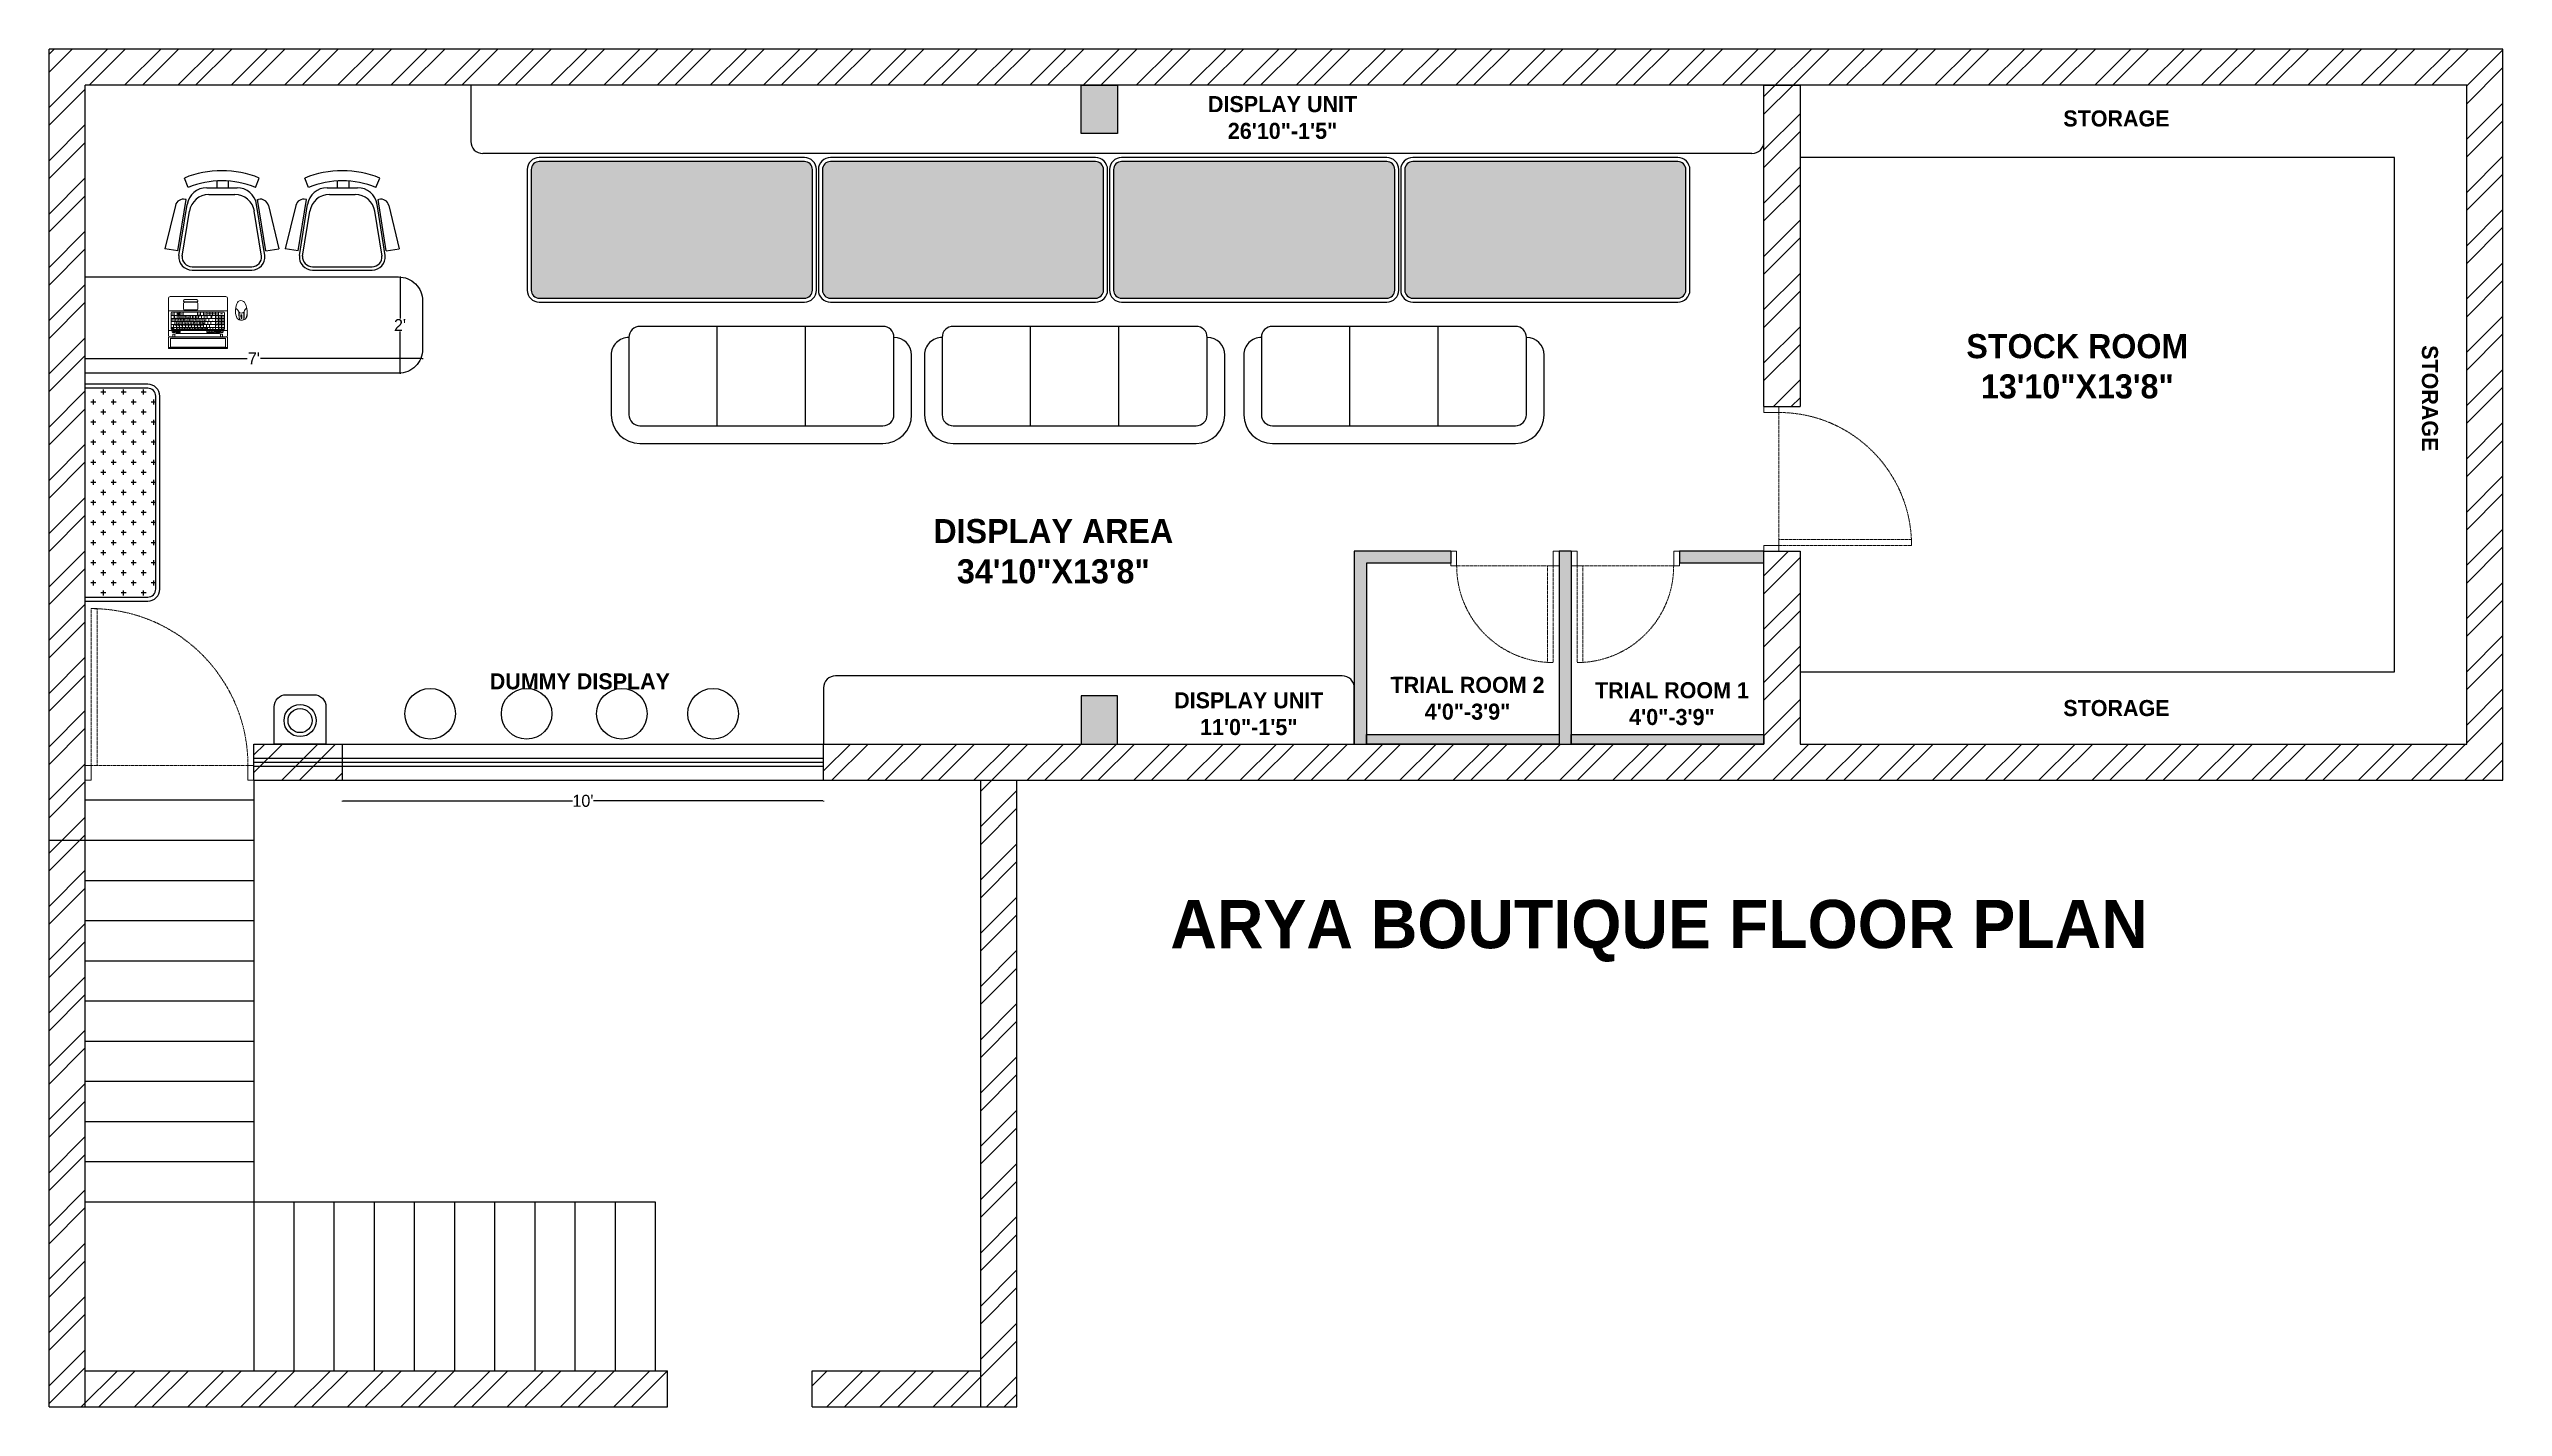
# Model space of a CAD drawing. Header units: inches. Extents: x 9636 to 21597, y -10243 to 557.
# Drawn here: x 19176 to 19787, y -2546 to -2208 of the extents above; entities that cross this region are included whole.
import ezdxf
from ezdxf.enums import TextEntityAlignment as Align

# ---------------------------------------------------------------- set-up
doc = ezdxf.new("R2010")
doc.units = ezdxf.units.IN
doc.header["$MEASUREMENT"] = 0
for name, pattern in [('AUDIT_D_060311083008-3', [0]), ('DASHED2', [0.375, 0.25, -0.125]), ('HIDDEN', [0.375, 0.25, -0.125])]:
    doc.linetypes.add(name, pattern=pattern)
for name, color, linetype in [('A-DOOR', 251, 'AUDIT_D_060311083008-3'), ('A-Door-Frame', 1, 'Continuous'), ('A-Door-Swing', 8, 'HIDDEN'), ('B-FURNITURE', 22, 'Continuous'), ('IEL-HATCH-002', 7, 'Continuous')]:
    doc.layers.add(name, color=color, linetype=linetype)
doc.layers.add('WALL', color=23, linetype='Continuous', lineweight=15)
doc.styles.add('HEMI', font='stylu.ttf')
doc.styles.add('Romand', font='romand.shx', dxfattribs={"bigfont": '@extfont2.shx'})
doc.styles.get("Standard").update_dxf_attribs({"font": 'arial.ttf'})
doc.dimstyles.get("Standard").update_dxf_attribs({"dimtxt": 0.18, "dimasz": 0.18, "dimexe": 0.18, "dimexo": 0.0625, "dimgap": 0.09, "dimtad": 0, "dimtih": 1, "dimtoh": 1, "dimdec": 0, "dimzin": 0, "dimdsep": 46, "dimlunit": 4, "dimtxsty": 'Standard', "dimcen": 0.09, "dimadec": 0, "dimazin": 0, "dimtfac": 1, "dimtdec": 0, "dimtofl": 0, "dimtmove": 0, "dimatfit": 3, "dimfxl": 1, "dimtolj": 1, "dimtzin": 0, "dimarcsym": 0})

# ---------------------------------------------------------------- blocks, each defined once
blk = doc.blocks.new('rthjr')
for p, q in [((3335.61, 665.8), (3275.11, 665.8)), ((3294.36, 661.4), (3294.36, 636.65)), ((3316.36, 661.4), (3316.36, 636.65)), ((3267.96, 658.65), (3267.96, 643.8)), ((3342.76, 643.8), (3342.76, 658.65))]:
    blk.add_line(p, q)
blk.add_lwpolyline([(3275.11, 636.65), (3335.61, 636.65, 0.414214), (3338.36, 639.4), (3338.36, 658.65, 0.414214), (3335.61, 661.4), (3275.11, 661.4, 0.414214), (3272.36, 658.65), (3272.36, 639.4, 0.414214)], format="xyb", close=True)
for centre, radius, start, end in [((3275.11, 658.65), 7.15, 90, 180), ((3335.61, 658.65), 7.15, 0, 90), ((3272.36, 643.8), 4.4, 180, 270), ((3338.36, 643.8), 4.4, 270, 0)]:
    blk.add_arc(centre, radius, start, end)
blk = doc.blocks.new('*U3')
at = {"layer": 'A-Door-Frame', "lineweight": 5}
for p, q in [((0, -100), (0, 0)), ((736, -100), (736, 0))]:
    blk.add_line(p, q, dxfattribs=at)
for points in [[(0, -100), (40, -100), (40, 0), (0, 0)], [(736, -100), (696, -100), (696, 0), (736, 0)]]:
    blk.add_lwpolyline(points, dxfattribs=at)
at = {"layer": 'A-Door-Swing', "linetype": 'DASHED2', "lineweight": 5}
blk.add_line((46, 0), (702, 0), dxfattribs=at)
blk.add_lwpolyline([(40, 0), (40, 656), (80, 656), (80, 0)], close=True, dxfattribs=at)
blk.add_arc((40, 0), 656, 360, 90, dxfattribs=at)
blk = doc.blocks.new('*U2')
at = {"layer": 'A-Door-Frame', "lineweight": 5}
for p, q in [((0, -100), (0, 0)), ((736, -100), (736, 0))]:
    blk.add_line(p, q, dxfattribs=at)
for points in [[(0, -100), (40, -100), (40, 0), (0, 0)], [(736, -100), (696, -100), (696, 0), (736, 0)]]:
    blk.add_lwpolyline(points, dxfattribs=at)
at = {"layer": 'A-Door-Swing', "linetype": 'DASHED2', "lineweight": 5}
blk.add_line((46, 0), (702, 0), dxfattribs=at)
blk.add_lwpolyline([(40, 0), (40, 656), (80, 656), (80, 0)], close=True, dxfattribs=at)
blk.add_arc((40, 0), 656, 360, 90, dxfattribs=at)
blk = doc.blocks.new('laptop_top')
at = {"color": 0, "linetype": 'ByBlock', "lineweight": -2}
for p, q in [((-167, 219), (-167, 9)), ((-167, 192), (167, 192)), ((-151, 91), (-151, 182)), ((149, 174), (-151, 174)), ((149, 157), (-151, 157)), ((149, 140), (-151, 140)), ((-148, 185), (146, 185)), ((-142, 213), (-142, 228)), ((-130, 213), (-142, 213)), ((-138, 201), (-138, 198)), ((-138, 174), (-138, 157)), ((-136, 185), (-136, 174)), ((-130, 213), (-130, 228)), ((-130, 157), (-130, 140)), ((-125, 140), (-125, 123)), ((-121, 185), (-121, 174)), ((-121, 174), (-121, 157)), ((-113, 157), (-113, 140)), ((-108, 140), (-108, 123)), ((-107, 185), (-107, 174)), ((-104, 174), (-104, 157)), ((-96, 157), (-96, 140)), ((-91, 185), (-91, 174)), ((-91, 140), (-91, 123)), ((-87, 174), (-87, 157)), ((-79, 157), (-79, 140)), ((-77, 185), (-77, 174)), ((-74, 140), (-74, 123)), ((-70, 174), (-70, 157)), ((-63, 185), (-63, 174)), ((-62, 157), (-62, 140)), ((-57, 140), (-57, 123)), ((-53, 174), (-53, 157)), ((-48, 185), (-48, 174)), ((-45, 157), (-45, 140)), ((-40, 140), (-40, 123)), ((-36, 174), (-36, 157)), ((-33, 185), (-33, 174)), ((-28, 157), (-28, 140)), ((-23, 140), (-23, 123)), ((-19, 185), (-19, 174)), ((-19, 174), (-19, 157)), ((-11, 157), (-11, 140)), ((-6, 140), (-6, 123)), ((-4, 185), (-4, 174)), ((-2, 174), (-2, 157)), ((6, 157), (6, 140)), ((10, 140), (10, 123)), ((11, 185), (11, 174)), ((14, 174), (14, 157)), ((23, 157), (23, 140)), ((26, 185), (26, 174)), ((27, 140), (27, 123)), ((31, 174), (31, 157)), ((39, 157), (39, 140)), ((40, 185), (40, 174)), ((44, 140), (44, 123)), ((48, 174), (48, 157)), ((54, 185), (54, 174)), ((56, 157), (56, 140)), ((61, 140), (61, 123)), ((63, 202), (63, 195)), ((65, 174), (65, 157)), ((69, 185), (69, 174)), ((73, 157), (73, 140)), ((84, 185), (84, 174)), ((99, 185), (99, 87)), ((116, 185), (116, 87)), ((128, 213), (128, 228)), ((139, 213), (128, 213)), ((133, 185), (133, 107)), ((139, 213), (139, 228)), ((149, 182), (149, 91)), ((167, 219), (167, 9)), ((-167, 80), (167, 80)), ((158, 0), (-158, 0)), ((149, 123), (-151, 123)), ((149, 107), (-151, 107)), ((146, 87), (-148, 87)), ((-134, 107), (-134, 87)), ((-117, 123), (-117, 107)), ((-117, 107), (-117, 87)), ((-100, 123), (-100, 107)), ((-100, 107), (-100, 87)), ((-83, 123), (-83, 107)), ((-83, 107), (-83, 87)), ((-81, 37), (-81, 71)), ((-81, 25), (-81, 22)), ((-77, 75), (-6, 75)), ((-77, 32), (-6, 32)), ((-77, 29), (-6, 29)), ((-77, 17), (-6, 17)), ((-66, 123), (-66, 107)), ((-49, 123), (-49, 107)), ((-32, 123), (-32, 107)), ((-15, 123), (-15, 107)), ((-2, 107), (-2, 87)), ((-1, 71), (-1, 37)), ((-1, 25), (-1, 22)), ((2, 123), (2, 107)), ((15, 107), (15, 87)), ((19, 123), (19, 107)), ((32, 107), (32, 87)), ((35, 123), (35, 107)), ((49, 107), (49, 87)), ((49, 97), (99, 97)), ((52, 123), (52, 107)), ((66, 107), (66, 87)), ((82, 107), (82, 87))]:
    blk.add_line(p, q, dxfattribs=at)
for points in [[(-167, 231), (-167, 291)], [(-161, 294), (161, 294)], [(161, 288), (-161, 288)], [(167, 291), (167, 231)], [(161, 228), (-161, 228)], [(155, 236), (-155, 236)], [(-124, 209), (122, 209)]]:
    blk.add_lwpolyline(points, dxfattribs=at)
for points in [[(-155, 285), (-155, 234), (155, 234), (155, 285), (-155, 285)], [(37, 130), (35, 134), (35, 130), (34, 130), (34, 134), (37, 130), (37, 134), (37, 134), (37, 130)], [(35, 135), (35, 135), (35, 135), (36, 135), (37, 135), (37, 135), (37, 135), (37, 134), (36, 134), (35, 135), (35, 135), (35, 135), (35, 135)]]:
    blk.add_lwpolyline(points, close=True, dxfattribs=at)
for points in [[(-144, 202), (-133, 202, -0.414214), (-130, 199), (-130, 198, -0.414214), (-133, 195), (-144, 195, -0.414214), (-146, 198), (-146, 199, -0.414214)], [(-124, 202), (-101, 202, -0.414214), (-100, 200), (-100, 200, -0.414214), (-101, 199), (-124, 199, -0.414214), (-125, 200), (-125, 200, -0.414214)], [(-124, 198), (-101, 198, -0.414214), (-100, 196), (-100, 196, -0.414214), (-101, 195), (-124, 195, -0.414214), (-125, 196), (-125, 196, -0.414214)], [(52, 202), (92, 202, -0.414214), (95, 199), (95, 198, -0.414214), (92, 195), (52, 195, -0.414214), (49, 198), (49, 199, -0.414214)], [(99, 202), (123, 202, -0.414214), (124, 200), (124, 200, -0.414214), (123, 199), (99, 199, -0.414214), (98, 200), (98, 200, -0.414214)], [(99, 198), (123, 198, -0.414214), (124, 196), (124, 196, -0.414214), (123, 195), (99, 195, -0.414214), (98, 196), (98, 196, -0.414214)], [(129, 202), (140, 202, -0.414214), (143, 199), (143, 198, -0.414214), (140, 195), (129, 195, -0.414214), (126, 198), (126, 199, -0.414214)], [(-108, 98, 0.301668), (-112, 98), (-114, 94, -0.301668), (-109, 94)], [(-107, 102, 0.301668), (-111, 102), (-112, 99, -0.301668), (-108, 98)], [(-104, 97, -0.279065), (-108, 97), (-109, 94, 0.279065), (-105, 93)], [(-102, 101, -0.279065), (-107, 102), (-108, 98, 0.279065), (-104, 98)]]:
    blk.add_lwpolyline(points, format="xyb", close=True, dxfattribs=at)
for points, format in [([(-132, 153, 0.445, 0.445, 0), (-136, 153, 3.56, 0, 0), (-140, 153, 0, 0, 0)], "xyseb"), ([(-140, 145, 0.445, 0.445, 0), (-135, 145, 3.56, 0, 0), (-132, 145, 0, 0, 0)], "xyseb"), ([(-130, 213, 0.381204), (-124, 209, -0.067107)], "xyb"), ([(83, 166, 0.89, 0.89, 0), (76, 166, 2.67, 0, 0), (71, 166, 0, 0, 0)], "xyseb"), ([(82, 137, 0.89, 0.89, 0), (82, 130, 0.89, 0.89, 0), (76, 130, 3.56, 0, 0), (71, 130, 0, 0, 0)], "xyseb"), ([(76, 202, -0.414214), (78, 199), (78, 198, -0.414214), (76, 195)], "xyb"), ([(128, 213, -0.381204), (122, 209, 0.067107)], "xyb"), ([(-133, 115), (-133, 110, -0.414214), (-133, 110), (-135, 110, -0.414214), (-135, 110), (-135, 115), (-137, 115, -0.606815), (-137, 116), (-134, 120, -0.520567), (-134, 120), (-130, 116, -0.606815), (-131, 115), (-133, 115)], "xyb"), ([(60, 92, 0.312, 0.312, 0), (57, 92, 2.49, 0, 0), (55, 92, 0, 0, 0)], "xyseb"), ([(76, 115), (76, 110, -0.414214), (76, 110), (75, 110, -0.414214), (75, 110), (75, 115), (72, 115, -0.606815), (72, 116), (75, 120, -0.520567), (76, 120), (79, 116, -0.606815), (79, 115), (76, 115)], "xyb"), ([(74, 99, 0.312, 0.312, 0), (74, 102, 2.49, 0, 0), (74, 105, 0, 0, 0)], "xyseb"), ([(74, 94, 0.312, 0.312, 0), (74, 91, 2.49, 0, 0), (74, 89, 0, 0, 0)], "xyseb"), ([(88, 92, 0.312, 0.312, 0), (91, 92, 2.49, 0, 0), (93, 92, 0, 0, 0)], "xyseb")]:
    blk.add_lwpolyline(points, format=format, dxfattribs=at)
at = {"color": 0, "linetype": 'ByBlock', "lineweight": -2, "const_width": 0.445}
for points in [[(-140, 151), (-140, 155)], [(-132, 143), (-132, 147)]]:
    blk.add_lwpolyline(points, dxfattribs=at)
at = {"color": 0, "linetype": 'ByBlock', "lineweight": -2}
blk.add_circle((-138, 198), 1.38, dxfattribs=at)
for centre, radius, start, end in [((-158, 219), 8.9, 90, 180), ((-148, 182), 3.56, 90, 180), ((146, 182), 3.56, 0, 90), ((158, 219), 8.9, 0, 90), ((-158, 9), 8.9, 180, 270), ((-148, 91), 3.56, 180, 270), ((-77, 71), 4.45, 90, 180), ((-77, 37), 4.45, 180, 270), ((-77, 25), 4.45, 90, 180), ((-77, 22), 4.45, 180, 270), ((-6, 71), 4.45, 0, 90), ((-6, 37), 4.45, 270, 0), ((-6, 25), 4.45, 0, 90), ((-6, 22), 4.45, 270, 0), ((146, 91), 3.56, 270, 0), ((158, 9), 8.9, 270, 0)]:
    blk.add_arc(centre, radius, start, end, dxfattribs=at)
for centre, major_axis, start_param, end_param in [((-161, 291), (6.23, 0), 1.570796, 3.141593), ((-161, 285), (6.23, 0), 1.570796, 3.141593), ((161, 291), (-6.23, 0), 3.141593, 4.712389), ((161, 285), (-6.23, 0), 3.141593, 4.712389), ((-161, 231), (-6.23, 0), 0, 1.570796)]:
    blk.add_ellipse(centre, major_axis=major_axis, ratio=0.5, start_param=start_param, end_param=end_param, dxfattribs=at)
at = {"color": 0, "linetype": 'ByBlock', "lineweight": -2, "extrusion": (0, 0, -1)}
blk.add_ellipse((161, 231), major_axis=(6.23, 0), ratio=0.5, start_param=0, end_param=1.570796, dxfattribs=at)
at = {"color": 0, "linetype": 'ByBlock', "lineweight": -2, "style": 'Romand'}
for s, height, p in [('Esc', 3.56, (-149, 182)), ('F1', 3.12, (-119, 182)), ('F2', 3.12, (-105, 182)), ('F3', 3.12, (-89, 182)), ('F4', 3.12, (-75, 182)), ('F5', 3.12, (-61, 182)), ('F6', 3.12, (-46, 182)), ('F7', 3.12, (-31, 182)), ('F8', 3.12, (-17, 182)), ('F9', 3.12, (-2, 182)), ('F10', 3.12, (13, 182)), ('F11', 3.12, (28, 182)), ('F12', 3.12, (42, 182))]:
    blk.add_text(s, height=height, dxfattribs=at).set_placement(p, align=Align.MIDDLE_LEFT)
for s, height, p in [('1', 4.45, (-129, 163)), ('Q', 4.45, (-121, 149)), ('2', 4.45, (-112, 163)), ('W', 4.45, (-104, 149)), ('3', 4.45, (-95, 163)), ('E', 4.45, (-87, 149)), ('4', 4.45, (-79, 163)), ('R', 4.45, (-70, 149)), ('5', 4.45, (-62, 163)), ('T', 4.45, (-53, 149)), ('6', 4.45, (-45, 163)), ('Y', 4.45, (-37, 149)), ('7', 4.45, (-28, 163)), ('U', 4.45, (-20, 149)), ('8', 4.45, (-11, 163)), ('I', 4.45, (-3, 149)), ('9', 4.45, (6, 163)), ('O', 4.45, (14, 149)), ('0', 4.45, (23, 163)), ('P', 4.45, (31, 149)), ('7', 4.45, (107, 149)), ('.', 4.45, (107, 166)), ('/', 4.45, (124, 180)), ('+', 4.45, (124, 166)), ('8', 4.45, (124, 149)), ('-', 4.45, (141, 166)), ('*', 4.45, (141, 180)), ('9', 4.45, (141, 149)), ('Cap Lock', 3.12, (-138, 132)), ('Ctrl', 3.12, (-142, 98)), ('A', 4.45, (-116, 132)), ('Z', 4.45, (-108, 115)), ('S', 4.45, (-99, 132)), ('Alt', 3.12, (-91, 98)), ('X', 4.45, (-91, 115)), ('D', 4.45, (-82, 132)), ('C', 4.45, (-74, 115)), ('F', 4.45, (-66, 132)), ('V', 4.45, (-58, 115)), ('G', 4.45, (-49, 132)), ('B', 4.45, (-41, 115)), ('H', 4.45, (-32, 132)), ('N', 4.45, (-24, 115)), ('J', 4.45, (-15, 132)), ('M', 4.45, (-7, 115)), ('K', 4.45, (2, 132)), ('Alt', 3.12, (6, 98)), (',', 4.45, (10, 115)), ('L', 4.45, (19, 132)), ('.', 4.45, (27, 115)), ('Ctrl', 3.12, (40, 98)), ('-', 4.45, (44, 115)), ('4', 4.45, (107, 132)), ('1', 4.45, (107, 115)), ('0', 4.45, (107, 98)), ('5', 4.45, (124, 132)), ('2', 4.45, (124, 115)), ('Enter', 3.12, (133, 97)), ('6', 4.45, (141, 132)), ('3', 4.45, (141, 115))]:
    blk.add_text(s, height=height, dxfattribs=at).set_placement(p, align=Align.MIDDLE_CENTER)
blk = doc.blocks.new('LAPTOP')
at = {"color": 18, "lineweight": 9, "true_color": 0x000000}
for points in [[(65837.86, 13818.52, -0.241004), (65836.7, 13818.93, -0.217003), (65836.62, 13822.52, -0.752527), (65838.71, 13822.62, -0.115399), (65839.22, 13820.18, -0.099122), (65838.97, 13819.04, -0.240483), (65837.86, 13818.52)], [(65837.39, 13818.54, -0.055019), (65837.17, 13819.31, -0.050601), (65837.12, 13820.05, 0.084687), (65837.08, 13820.53, 0.175899), (65836.56, 13821.3, 0.569307), (65836.31, 13821.19, 0.064428), (65836.32, 13820.16, 0.081238), (65836.7, 13818.93, 0.150456), (65837.39, 13818.54)], [(65838.31, 13818.58, 0.071754), (65838.47, 13819.55, 0.043169), (65838.43, 13820.18, -0.269309), (65838.92, 13821.43, -0.36617), (65839.12, 13821.37, -0.160325), (65838.97, 13819.04, -0.150096), (65838.32, 13818.58)], [(65838.25, 13818.57, 0.141108), (65838.33, 13820.07, -0.211379), (65838.42, 13820.54, -0.412702), (65837.08, 13820.53, -0.176997), (65837.2, 13820.02, 0.141094), (65837.43, 13818.53, 0.080592), (65837.86, 13818.52, 0.075205), (65838.25, 13818.56)], [(65837.64, 13819.59), (65837.68, 13818.99, 0.837339), (65837.9, 13819.04), (65837.87, 13819.74, 1), (65837.64, 13819.73)]]:
    blk.add_lwpolyline(points, format="xyb", close=True, dxfattribs=at)
at = {"color": 18, "lineweight": 9, "true_color": 0x000000, "xscale": -0.044059898217101, "yscale": 0.044059898217101, "zscale": 0.044059898217101, "rotation": 180}
blk.add_blockref('laptop_top', (65826.95, 13824.35), dxfattribs=at)
blk = doc.blocks.new('*D7')
at = {"color": 0, "lineweight": -2, "transparency": 16777216}
for p, q in [((19263.34, -2264.98), (19263.55, -2264.98)), ((19263.34, -2288.98), (19263.55, -2288.98))]:
    blk.add_line(p, q, dxfattribs=at)
at = {"color": 5, "lineweight": -2, "transparency": 16777216}
for p, q in [((19263.37, -2265.16), (19263.37, -2275.36)), ((19263.37, -2288.8), (19263.37, -2278.6))]:
    blk.add_line(p, q, dxfattribs=at)
at = {"color": 5, "transparency": 16777216}
for points in [[(19263.34, -2265.16), (19263.4, -2265.16), (19263.37, -2264.98)], [(19263.34, -2288.8), (19263.4, -2288.8), (19263.37, -2288.98)]]:
    blk.add_solid(points, dxfattribs=at)
at = {"layer": 'Defpoints', "color": 0, "transparency": 16777216}
for p in [(19262.99, -2264.98), (19263.37, -2264.98), (19262.99, -2288.98)]:
    blk.add_point(p, dxfattribs=at)
at = {"color": 5, "transparency": 16777216, "insert": (19263.37, -2276.98), "char_height": 3, "attachment_point": 5, "style": 'HEMI'}
blk.add_mtext("\\A1;2'", dxfattribs=at)
blk = doc.blocks.new('*D8')
at = {"color": 0, "lineweight": -2, "transparency": 16777216}
for p, q in [((19184.99, -2285.25), (19184.99, -2285.47)), ((19268.99, -2285.25), (19268.99, -2285.47))]:
    blk.add_line(p, q, dxfattribs=at)
at = {"color": 5, "lineweight": -2, "transparency": 16777216}
for p, q in [((19185.17, -2285.29), (19225.35, -2285.29)), ((19268.81, -2285.29), (19228.63, -2285.29))]:
    blk.add_line(p, q, dxfattribs=at)
at = {"color": 5, "transparency": 16777216}
for points in [[(19185.17, -2285.26), (19185.17, -2285.32), (19184.99, -2285.29)], [(19268.81, -2285.26), (19268.81, -2285.32), (19268.99, -2285.29)]]:
    blk.add_solid(points, dxfattribs=at)
at = {"layer": 'Defpoints', "color": 0, "transparency": 16777216}
for p in [(19184.99, -2243.96), (19268.99, -2282.98), (19184.99, -2285.29)]:
    blk.add_point(p, dxfattribs=at)
at = {"color": 5, "transparency": 16777216, "insert": (19226.99, -2285.29), "char_height": 3, "attachment_point": 5, "style": 'HEMI'}
blk.add_mtext("\\A1;7'", dxfattribs=at)
blk = doc.blocks.new('*D9')
at = {"color": 0, "lineweight": -2, "transparency": 16777216}
for p, q in [((19248.99, -2395.38), (19248.99, -2395.6)), ((19368.84, -2395.38), (19368.84, -2395.6))]:
    blk.add_line(p, q, dxfattribs=at)
at = {"color": 5, "lineweight": -2, "transparency": 16777216}
for p, q in [((19249.17, -2395.42), (19306.29, -2395.42)), ((19368.66, -2395.42), (19311.53, -2395.42))]:
    blk.add_line(p, q, dxfattribs=at)
at = {"color": 5, "transparency": 16777216}
for points in [[(19249.17, -2395.39), (19249.17, -2395.45), (19248.99, -2395.42)], [(19368.66, -2395.39), (19368.66, -2395.45), (19368.84, -2395.42)]]:
    blk.add_solid(points, dxfattribs=at)
at = {"layer": 'Defpoints', "color": 0, "transparency": 16777216}
for p in [(19248.99, -2390.28), (19368.84, -2390.28), (19248.99, -2395.42)]:
    blk.add_point(p, dxfattribs=at)
at = {"color": 5, "transparency": 16777216, "insert": (19308.91, -2395.42), "char_height": 3, "attachment_point": 5, "style": 'HEMI'}
blk.add_mtext("\\A1;10'", dxfattribs=at)
blk = doc.blocks.new('*U10')
at = {"layer": 'A-Door-Frame', "lineweight": 5}
for p, q in [((0, -100), (0, 0)), ((982, -100), (982, 0))]:
    blk.add_line(p, q, dxfattribs=at)
for points in [[(0, -100), (40, -100), (40, 0), (0, 0)], [(982, -100), (942, -100), (942, 0), (982, 0)]]:
    blk.add_lwpolyline(points, dxfattribs=at)
at = {"layer": 'A-Door-Swing', "linetype": 'DASHED2', "lineweight": 5}
blk.add_line((48, 0), (950, 0), dxfattribs=at)
blk.add_lwpolyline([(40, 0), (40, 902), (80, 902), (80, 0)], close=True, dxfattribs=at)
blk.add_arc((40, 0), 902, 360, 90, dxfattribs=at)
blk = doc.blocks.new('*U11')
at = {"layer": 'A-Door-Frame', "lineweight": 5}
for p, q in [((0, -100), (0, 0)), ((1145, -100), (1145, 0))]:
    blk.add_line(p, q, dxfattribs=at)
for points in [[(0, -100), (40, -100), (40, 0), (0, 0)], [(1145, -100), (1105, -100), (1105, 0), (1145, 0)]]:
    blk.add_lwpolyline(points, dxfattribs=at)
at = {"layer": 'A-Door-Swing', "linetype": 'DASHED2', "lineweight": 5}
blk.add_line((50, 0), (1115, 0), dxfattribs=at)
blk.add_lwpolyline([(40, 0), (40, 1065), (80, 1065), (80, 0)], close=True, dxfattribs=at)
blk.add_arc((40, 0), 1065, 360, 90, dxfattribs=at)
blk = doc.blocks.new('AG')
at = {"layer": 'B-FURNITURE', "color": 18, "true_color": 0x000000}
for p, q in [((18650.97, -2604.12), (18634.07, -2604.12)), ((18650.97, -2605.06), (18634.07, -2605.06)), ((18630.05, -2609.58), (18626.37, -2610.17)), ((18629.34, -2622.43), (18626.37, -2610.17)), ((18630.05, -2609.58), (18632.38, -2624.09)), ((18630.35, -2608.23), (18632.68, -2622.74)), ((18631.27, -2608.08), (18633.32, -2620.8)), ((18653.76, -2608.08), (18651.72, -2620.8)), ((18654.68, -2608.23), (18652.35, -2622.74)), ((18654.98, -2609.58), (18652.65, -2624.09)), ((18654.98, -2609.58), (18658.67, -2610.17)), ((18655.69, -2622.43), (18658.67, -2610.17)), ((18632.38, -2624.09), (18632.16, -2624.14)), ((18646.82, -2627.45), (18638.21, -2627.45)), ((18646.19, -2625.51), (18638.84, -2625.51)), ((18640.69, -2629.36), (18640.69, -2627.45)), ((18643.94, -2629.38), (18643.94, -2627.45)), ((18652.65, -2624.09), (18652.88, -2624.14)), ((18632.98, -2627.56), (18631.91, -2630.2)), ((18652.05, -2627.56), (18653.13, -2630.2))]:
    blk.add_line(p, q, dxfattribs=at)
for centre, radius, start, end in [((18634.07, -2607.85), 3.73, 90, 185.71059), ((18634.07, -2607.85), 2.8, 90, 185.71059), ((18650.97, -2607.85), 3.73, 354.28941, 90), ((18650.97, -2607.85), 2.8, 354.28941, 90), ((18631.61, -2621.88), 2.33, 193.63667, 283.63667), ((18638.21, -2621.85), 5.6, 189.12367, 270), ((18638.84, -2619.91), 5.6, 189.12367, 270), ((18646.19, -2619.91), 5.6, 270, 350.87633), ((18646.82, -2621.85), 5.6, 270, 350.87633), ((18653.43, -2621.88), 2.33, 256.36333, 346.36333), ((18642.52, -2604.12), 28.15, 247.85911, 292.14089), ((18642.52, -2604.12), 25.3, 247.85911, 292.14089)]:
    blk.add_arc(centre, radius, start, end, dxfattribs=at)

msp = doc.modelspace()

# ---------------------------------------------------------------- hatches: boundary and pattern name
at = {"layer": 'IEL-HATCH-002', "true_color": 0xf27172, "transparency": 33554687}
h = msp.add_hatch(dxfattribs=at)
h.set_pattern_fill('ANSI32', color=11, scale=25)
h.paths.add_polyline_path([(19786.99, -2208.28), (19175.99, -2208.28), (19175.99, -2405.28), (19184.99, -2405.28), (19184.99, -2217.28), (19777.99, -2217.28), (19777.99, -2381.28), (19611.99, -2381.28), (19611.99, -2333.28), (19602.99, -2333.28), (19602.99, -2381.28), (19554.99, -2381.28), (19368.84, -2381.28), (19368.84, -2390.28), (19786.99, -2390.28), (19786.99, -2381.28)])
at = {"layer": 'IEL-HATCH-002', "true_color": 0x636466, "transparency": 33554687}
h = msp.add_hatch(color=251, dxfattribs=at)
h.dxf.hatch_style = 1
h.paths.add_polyline_path([(19441.99, -2217.28), (19432.99, -2217.28), (19432.99, -2229.28), (19441.99, -2229.28)])
h.paths.add_polyline_path([(19441.99, -2369.28), (19432.99, -2369.28), (19432.99, -2381.28), (19441.99, -2381.28)])
at = {"layer": 'IEL-HATCH-002', "true_color": 0xf27172, "transparency": 33554687}
h = msp.add_hatch(dxfattribs=at)
h.set_pattern_fill('ANSI32', color=11, scale=25)
h.paths.add_polyline_path([(19611.99, -2217.28), (19602.99, -2217.28), (19602.99, -2297.28), (19606.66, -2297.28), (19611.99, -2297.28)])
at = {"layer": 'IEL-HATCH-002', "true_color": 0xc7c8ca, "transparency": 33554687}
h = msp.add_hatch(dxfattribs=at)
h.set_pattern_fill('CROSS', color=9, scale=10, angle=180)
h.set_pattern_definition([(180, (37841.6605, -4864.7898), (-2.5, -2.5), [1.25, -3.75]), (270, (37841.0355, -4864.1648), (2.5, -2.5), [1.25, -3.75])])
h.paths.add_polyline_path([(19513.55, -2268.28, 0.414214), (19515.55, -2270.28), (19581.55, -2270.28, 0.414214), (19583.55, -2268.28), (19583.55, -2238.28, 0.414214), (19581.55, -2236.28), (19515.55, -2236.28, 0.414214), (19513.55, -2238.28)])
h.paths.add_polyline_path([(19441.05, -2268.28, 0.414214), (19443.05, -2270.28), (19509.05, -2270.28, 0.414214), (19511.05, -2268.28), (19511.05, -2238.28, 0.414214), (19509.05, -2236.28), (19443.05, -2236.28, 0.414214), (19441.05, -2238.28)])
h.paths.add_polyline_path([(19368.55, -2268.28, 0.414214), (19370.55, -2270.28), (19436.55, -2270.28, 0.414214), (19438.55, -2268.28), (19438.55, -2238.28, 0.414214), (19436.55, -2236.28), (19370.55, -2236.28, 0.414214), (19368.55, -2238.28)])
h.paths.add_polyline_path([(19296.05, -2268.28, 0.414214), (19298.05, -2270.28), (19364.05, -2270.28, 0.414214), (19366.05, -2268.28), (19366.05, -2238.28, 0.414214), (19364.05, -2236.28), (19298.05, -2236.28, 0.414214), (19296.05, -2238.28)])
h = msp.add_hatch(dxfattribs=at)
h.set_pattern_fill('CROSS', color=9, scale=10, angle=90)
h.set_pattern_definition([(90, (16702.0338, -20841.7787), (-2.5, 2.5), [1.25, -3.75]), (180, (16702.6588, -20841.1537), (-2.5, -2.5), [1.25, -3.75])])
h.paths.add_polyline_path([(19185.55, -2292.69), (19185.55, -2344.69), (19200.55, -2344.69, 0.414214), (19202.55, -2342.69), (19202.55, -2294.69, 0.414214), (19200.55, -2292.69)])
at = {"layer": 'IEL-HATCH-002', "true_color": 0xbf9e7d, "transparency": 33554687}
h = msp.add_hatch(color=33, dxfattribs=at)
h.dxf.hatch_style = 1
h.paths.add_polyline_path([(19503.99, -2336.28), (19500.99, -2336.28), (19500.99, -2381.28), (19503.99, -2381.28), (19503.99, -2378.93)])
h.paths.add_polyline_path([(19524.99, -2333.28), (19500.99, -2333.28), (19500.99, -2336.28), (19524.99, -2336.28)])
h.paths.add_polyline_path([(19602.99, -2333.28), (19581.99, -2333.28), (19581.99, -2336.28), (19602.99, -2336.28)])
h.paths.add_polyline_path([(19554.99, -2333.28), (19551.99, -2333.28), (19551.99, -2336.94), (19551.99, -2381.28), (19554.99, -2381.28)])
at = {"layer": 'IEL-HATCH-002', "true_color": 0xf27172, "transparency": 33554687}
h = msp.add_hatch(dxfattribs=at)
h.set_pattern_fill('ANSI32', color=11, scale=25)
h.paths.add_polyline_path([(19248.99, -2381.28), (19226.99, -2381.28), (19226.99, -2390.28), (19248.99, -2390.28)])
at = {"layer": 'IEL-HATCH-002', "true_color": 0x7aafdf, "transparency": 33554687}
h = msp.add_hatch(color=143, dxfattribs=at)
h.dxf.hatch_style = 1
h.paths.add_polyline_path([(19554.99, -2381.28), (19602.99, -2381.28), (19602.99, -2378.93), (19554.99, -2378.93)])
h.paths.add_polyline_path([(19503.99, -2381.28), (19551.99, -2381.28), (19551.99, -2378.93), (19503.99, -2378.93)])
at = {"layer": 'IEL-HATCH-002', "true_color": 0xf27172, "transparency": 33554687}
h = msp.add_hatch(dxfattribs=at)
h.set_pattern_fill('ANSI32', color=11, scale=25)
h.paths.add_polyline_path([(19416.99, -2390.28), (19407.99, -2390.28), (19407.99, -2546.28), (19416.99, -2546.28)])
h.paths.add_polyline_path([(19407.99, -2537.28), (19365.99, -2537.28), (19365.99, -2546.28), (19407.99, -2546.28)])
h.paths.add_polyline_path([(19329.99, -2537.28), (19184.99, -2537.28), (19184.99, -2546.28), (19329.99, -2546.28)])
h.paths.add_polyline_path([(19184.99, -2405.28), (19175.99, -2405.28), (19175.99, -2546.28), (19184.99, -2546.28), (19184.99, -2537.28)])

# ---------------------------------------------------------------- linework, layer by layer
for p, q in [((19175.99, -2405.28), (19175.99, -2208.28)), ((19184.99, -2405.28), (19184.99, -2217.28)), ((19777.99, -2217.28), (19184.99, -2217.28)), ((19280.99, -2217.28), (19280.99, -2231.28)), ((19602.99, -2297.28), (19602.99, -2217.28)), ((19602.99, -2217.28), (19611.99, -2217.28)), ((19602.99, -2231.28), (19602.99, -2217.28)), ((19611.99, -2217.28), (19611.99, -2297.28)), ((19777.99, -2381.28), (19777.99, -2217.28)), ((19599.99, -2234.28), (19283.99, -2234.28)), ((19759.99, -2235.28), (19611.99, -2235.28)), ((19759.99, -2363.28), (19759.99, -2235.28)), ((19602.99, -2297.28), (19611.99, -2297.28)), ((19524.99, -2333.28), (19500.99, -2333.28)), ((19500.99, -2333.28), (19500.99, -2381.28)), ((19524.99, -2333.28), (19524.99, -2336.28)), ((19554.99, -2333.28), (19551.99, -2333.28)), ((19551.99, -2333.28), (19551.99, -2381.28)), ((19554.99, -2333.28), (19554.99, -2381.28)), ((19602.99, -2333.28), (19581.99, -2333.28)), ((19581.99, -2333.28), (19581.99, -2336.28)), ((19602.99, -2381.28), (19602.99, -2333.28)), ((19602.99, -2333.28), (19611.99, -2333.28)), ((19611.99, -2333.28), (19611.99, -2381.28)), ((19524.99, -2336.28), (19503.99, -2336.28)), ((19503.99, -2336.28), (19503.99, -2381.28)), ((19602.99, -2336.28), (19581.99, -2336.28)), ((19611.99, -2363.28), (19759.99, -2363.28)), ((19226.99, -2381.28), (19602.99, -2381.28)), ((19226.99, -2390.28), (19226.99, -2381.28)), ((19226.99, -2390.28), (19226.99, -2381.28)), ((19248.99, -2381.28), (19248.99, -2390.28)), ((19368.84, -2390.28), (19368.84, -2381.28)), ((19368.84, -2390.28), (19368.84, -2381.28)), ((19611.99, -2381.28), (19777.99, -2381.28)), ((19226.99, -2390.28), (19786.99, -2390.28)), ((19226.99, -2390.28), (19226.99, -2405.28)), ((19226.99, -2390.28), (19407.99, -2390.28)), ((19226.99, -2390.28), (19226.99, -2495.28)), ((19407.99, -2546.28), (19407.99, -2390.28)), ((19416.99, -2546.28), (19416.99, -2390.28)), ((19226.99, -2395.28), (19184.99, -2395.28)), ((19226.99, -2395.28), (19184.99, -2395.28)), ((19226.99, -2405.28), (19175.99, -2405.28)), ((19175.99, -2546.28), (19175.99, -2405.28)), ((19184.99, -2546.28), (19184.99, -2405.28)), ((19226.99, -2405.28), (19184.99, -2405.28)), ((19226.99, -2415.28), (19184.99, -2415.28)), ((19226.99, -2425.28), (19184.99, -2425.28)), ((19226.99, -2435.28), (19184.99, -2435.28)), ((19226.99, -2445.28), (19184.99, -2445.28)), ((19226.99, -2455.28), (19184.99, -2455.28)), ((19226.99, -2465.28), (19184.99, -2465.28)), ((19226.99, -2475.28), (19184.99, -2475.28)), ((19226.99, -2485.28), (19184.99, -2485.28)), ((19226.99, -2495.28), (19184.99, -2495.28)), ((19326.99, -2495.28), (19226.99, -2495.28)), ((19226.99, -2495.28), (19226.99, -2537.28)), ((19236.99, -2537.28), (19236.99, -2495.28)), ((19246.99, -2537.28), (19246.99, -2495.28)), ((19256.99, -2537.28), (19256.99, -2495.28)), ((19266.99, -2537.28), (19266.99, -2495.28)), ((19276.99, -2537.28), (19276.99, -2495.28)), ((19286.99, -2537.28), (19286.99, -2495.28)), ((19296.99, -2537.28), (19296.99, -2495.28)), ((19306.99, -2537.28), (19306.99, -2495.28)), ((19316.99, -2537.28), (19316.99, -2495.28)), ((19326.99, -2537.28), (19326.99, -2495.28)), ((19184.99, -2537.28), (19329.99, -2537.28)), ((19329.99, -2546.28), (19329.99, -2537.28)), ((19365.99, -2537.28), (19407.99, -2537.28)), ((19365.99, -2546.28), (19365.99, -2537.28)), ((19175.99, -2546.28), (19329.99, -2546.28)), ((19365.99, -2546.28), (19416.99, -2546.28))]:
    msp.add_line(p, q)
at = {"color": 143, "true_color": 0x7aafdf}
for p, q in [((19226.99, -2384.78), (19368.84, -2384.78)), ((19226.99, -2385.78), (19368.84, -2385.78)), ((19226.99, -2386.78), (19368.84, -2386.78)), ((19248.99, -2384.78), (19368.84, -2384.78)), ((19248.99, -2385.78), (19368.84, -2385.78)), ((19248.99, -2386.78), (19368.84, -2386.78))]:
    msp.add_line(p, q, dxfattribs=at)
for points in [[(19786.99, -2208.28), (19175.99, -2208.28)], [(19786.99, -2390.28), (19786.99, -2381.28), (19786.99, -2208.28)]]:
    msp.add_lwpolyline(points)
for points in [[(19441.99, -2217.28), (19441.99, -2229.28), (19432.99, -2229.28), (19432.99, -2217.28)], [(19441.99, -2381.28), (19441.99, -2369.28), (19432.99, -2369.28), (19432.99, -2381.28)], [(19551.99, -2381.28), (19503.99, -2381.28), (19503.99, -2378.93), (19551.99, -2378.93)], [(19602.99, -2381.28), (19554.99, -2381.28), (19554.99, -2378.93), (19602.99, -2378.93)]]:
    msp.add_lwpolyline(points, close=True)
for points in [[(19364.05, -2235.28), (19298.05, -2235.28, 0.414214), (19295.05, -2238.28), (19295.05, -2268.28, 0.414214), (19298.05, -2271.28), (19364.05, -2271.28, 0.414214), (19367.05, -2268.28), (19367.05, -2238.28, 0.414214)], [(19436.55, -2235.28), (19370.55, -2235.28, 0.414214), (19367.55, -2238.28), (19367.55, -2268.28, 0.414214), (19370.55, -2271.28), (19436.55, -2271.28, 0.414214), (19439.55, -2268.28), (19439.55, -2238.28, 0.414214)], [(19509.05, -2235.28), (19443.05, -2235.28, 0.414214), (19440.05, -2238.28), (19440.05, -2268.28, 0.414214), (19443.05, -2271.28), (19509.05, -2271.28, 0.414214), (19512.05, -2268.28), (19512.05, -2238.28, 0.414214)], [(19581.55, -2235.28), (19515.55, -2235.28, 0.414214), (19512.55, -2238.28), (19512.55, -2268.28, 0.414214), (19515.55, -2271.28), (19581.55, -2271.28, 0.414214), (19584.55, -2268.28), (19584.55, -2238.28, 0.414214)], [(19364.05, -2236.28), (19298.05, -2236.28, 0.414214), (19296.05, -2238.28), (19296.05, -2268.28, 0.414214), (19298.05, -2270.28), (19364.05, -2270.28, 0.414214), (19366.05, -2268.28), (19366.05, -2238.28, 0.414214)], [(19436.55, -2236.28), (19370.55, -2236.28, 0.414214), (19368.55, -2238.28), (19368.55, -2268.28, 0.414214), (19370.55, -2270.28), (19436.55, -2270.28, 0.414214), (19438.55, -2268.28), (19438.55, -2238.28, 0.414214)], [(19509.05, -2236.28), (19443.05, -2236.28, 0.414214), (19441.05, -2238.28), (19441.05, -2268.28, 0.414214), (19443.05, -2270.28), (19509.05, -2270.28, 0.414214), (19511.05, -2268.28), (19511.05, -2238.28, 0.414214)], [(19581.55, -2236.28), (19515.55, -2236.28, 0.414214), (19513.55, -2238.28), (19513.55, -2268.28, 0.414214), (19515.55, -2270.28), (19581.55, -2270.28, 0.414214), (19583.55, -2268.28), (19583.55, -2238.28, 0.414214)], [(19235.04, -2368.99), (19241.94, -2368.99, -0.414214), (19244.94, -2371.99), (19244.94, -2381.28), (19232.04, -2381.28), (19232.04, -2371.99, -0.414214)]]:
    msp.add_lwpolyline(points, format="xyb", close=True)
for points in [[(19184.99, -2264.98), (19262.99, -2264.98, -0.414214), (19268.99, -2270.98), (19268.99, -2282.98, -0.414214), (19262.99, -2288.98), (19184.99, -2288.98)], [(19184.99, -2345.69), (19200.55, -2345.69, 0.414214), (19203.55, -2342.69), (19203.55, -2294.69, 0.414214), (19200.55, -2291.69), (19184.99, -2291.69)], [(19184.99, -2344.69), (19200.55, -2344.69, 0.414214), (19202.55, -2342.69), (19202.55, -2294.69, 0.414214), (19200.55, -2292.69), (19184.99, -2292.69)], [(19500.99, -2381.28), (19500.99, -2367.28, 0.414214), (19497.99, -2364.28), (19371.84, -2364.28, 0.414214), (19368.84, -2367.28), (19368.84, -2381.28)]]:
    msp.add_lwpolyline(points, format="xyb")
for centre, radius in [((19270.88, -2373.73), 6.3), ((19294.9, -2373.73), 6.3), ((19318.61, -2373.73), 6.3), ((19341.32, -2373.73), 6.3), ((19238.49, -2375.43), 4), ((19238.49, -2375.43), 3)]:
    msp.add_circle(centre, radius)
for centre, start, end in [((19283.99, -2231.28), 180, 270), ((19599.99, -2231.28), 270, 0)]:
    msp.add_arc(centre, 3, start, end)

# ---------------------------------------------------------------- block references
at = {"xscale": 0.8790158403717984, "yscale": 0.8790158403717984, "zscale": 0.8790158403717984, "rotation": 180}
for p in [(35606.08, -4552.36), (35636.07, -4552.36)]:
    msp.add_blockref('AG', p, dxfattribs=at)
at = {"rotation": 180}
for p in [(22658.72, -1640.64), (22736.72, -1640.64), (22816.22, -1640.64)]:
    msp.add_blockref('rthjr', p, dxfattribs=at)
at = {"layer": 'A-DOOR', "lineweight": 5, "yscale": 0.03666666666666651, "zscale": 0.03666666666666651}
for name, p, xscale, rotation in [('*U10', (19606.66, -2333.28), -0.03666666666666651, 270), ('*U2', (19551.99, -2336.94), 0.03666666666666651, 180), ('*U3', (19554.99, -2336.94), -0.03666666666666651, 180)]:
    msp.add_blockref(name, p, dxfattribs=dict(at, xscale=xscale, rotation=rotation))
at = {"layer": 'A-DOOR', "lineweight": 5, "xscale": 0.03666666666666651, "yscale": 0.03666666666666651, "zscale": 0.03666666666666651}
msp.add_blockref('*U11', (19184.99, -2386.61), dxfattribs=at)
at = {"layer": 'WALL', "color": 18, "true_color": 0x000000}
msp.add_blockref('LAPTOP', (-46613.88, -16094.24), dxfattribs=at)

# ---------------------------------------------------------------- texts
at = {"color": 177, "lineweight": 15, "true_color": 0x293189, "char_height": 4, "width": 69.2136, "attachment_point": 3, "style": 'HEMI'}
for s, insert, rotation in [('\\pxqc;{\\fStylus BT|b1|i0|c0|p34;DISPLAY UNIT\\P26\'10"-1\'5"}', (19517.72, -2219.96), 0.00944), ('\\pxqc;{\\fStylus BT|b1|i0|c0|p34;STORAGE}', (19725.36, -2223.53), 0.00944), ('\\pxqc;{\\fStylus BT|b1|i0|c0|p34;STORAGE}', (19770.83, -2329.81), 270.00944), ('\\pxqc;{\\fStylus BT|b1|i0|c0|p34;DUMMY DISPLAY}', (19342.76, -2363.64), 0.00944), ('\\pxqc;{\\fStylus BT|b1|i0|c0|p34;TRIAL ROOM 2\\P4\'0"-3\'9"}', (19563.79, -2364.53), 0.00944), ('\\pxqc;{\\fStylus BT|b1|i0|c0|p34;DISPLAY UNIT\\P11\'0"-1\'5"}', (19509.32, -2368.37), 0.00944), ('\\pxqc;{\\fStylus BT|b1|i0|c0|p34;TRIAL ROOM 1\\P4\'0"-3\'9"}', (19614.68, -2365.87), 0.00944), ('\\pxqc;{\\fStylus BT|b1|i0|c0|p34;STORAGE}', (19725.36, -2370.3), 0.00944)]:
    msp.add_mtext(s, dxfattribs=dict(at, insert=insert, rotation=rotation))
at = {"color": 1, "lineweight": 15, "attachment_point": 3, "rotation": 0.00944, "style": 'HEMI'}
for s, insert, char_height, width in [('\\pxqc;{\\fStylus BT|b1|i0|c0|p34;STOCK ROOM\\P13\'10"X13\'8"}', (19715.62, -2279.22), 6, 69.2136), ('\\pxqc;{\\fStylus BT|b1|i0|c0|p34;DISPLAY AREA\\P34\'10"X13\'8"}', (19460.65, -2325.25), 6, 69.2136), ('\\pxqc;{\\fStylus BT|b1|i0|c0|p34;ARYA BOUTIQUE FLOOR PLAN}', (19722.98, -2420.06), 12, 292.2373)]:
    msp.add_mtext(s, dxfattribs=dict(at, insert=insert, char_height=char_height, width=width))

# ---------------------------------------------------------------- dimensions: what is measured, and where the dimension line sits
for base, p1, p2, angle, picture, middle in [((19184.99, -2285.29), (19268.99, -2282.98), (19184.99, -2243.96), 180, '*D8', (19226.99, -2285.29)), ((19263.37, -2264.98), (19262.99, -2288.98), (19262.99, -2264.98), 270, '*D7', (19263.37, -2276.98)), ((19248.99, -2395.42), (19368.84, -2390.28), (19248.99, -2390.28), 180, '*D9', (19308.91, -2395.42))]:
    dim = msp.add_linear_dim(base=base, p1=p1, p2=p2, angle=angle, dimstyle='Standard', override={"dimtxt": 3, "dimtxsty": 'HEMI', "dimclrd": 5, "dimclrt": 5, "dimfxl": 0.03937, "dimfxlon": 1, "dimarcsym": 1})
    dim.commit()
    dim.dimension.update_dxf_attribs({"geometry": picture, "text_midpoint": middle})

doc.saveas('drawing.dxf')
